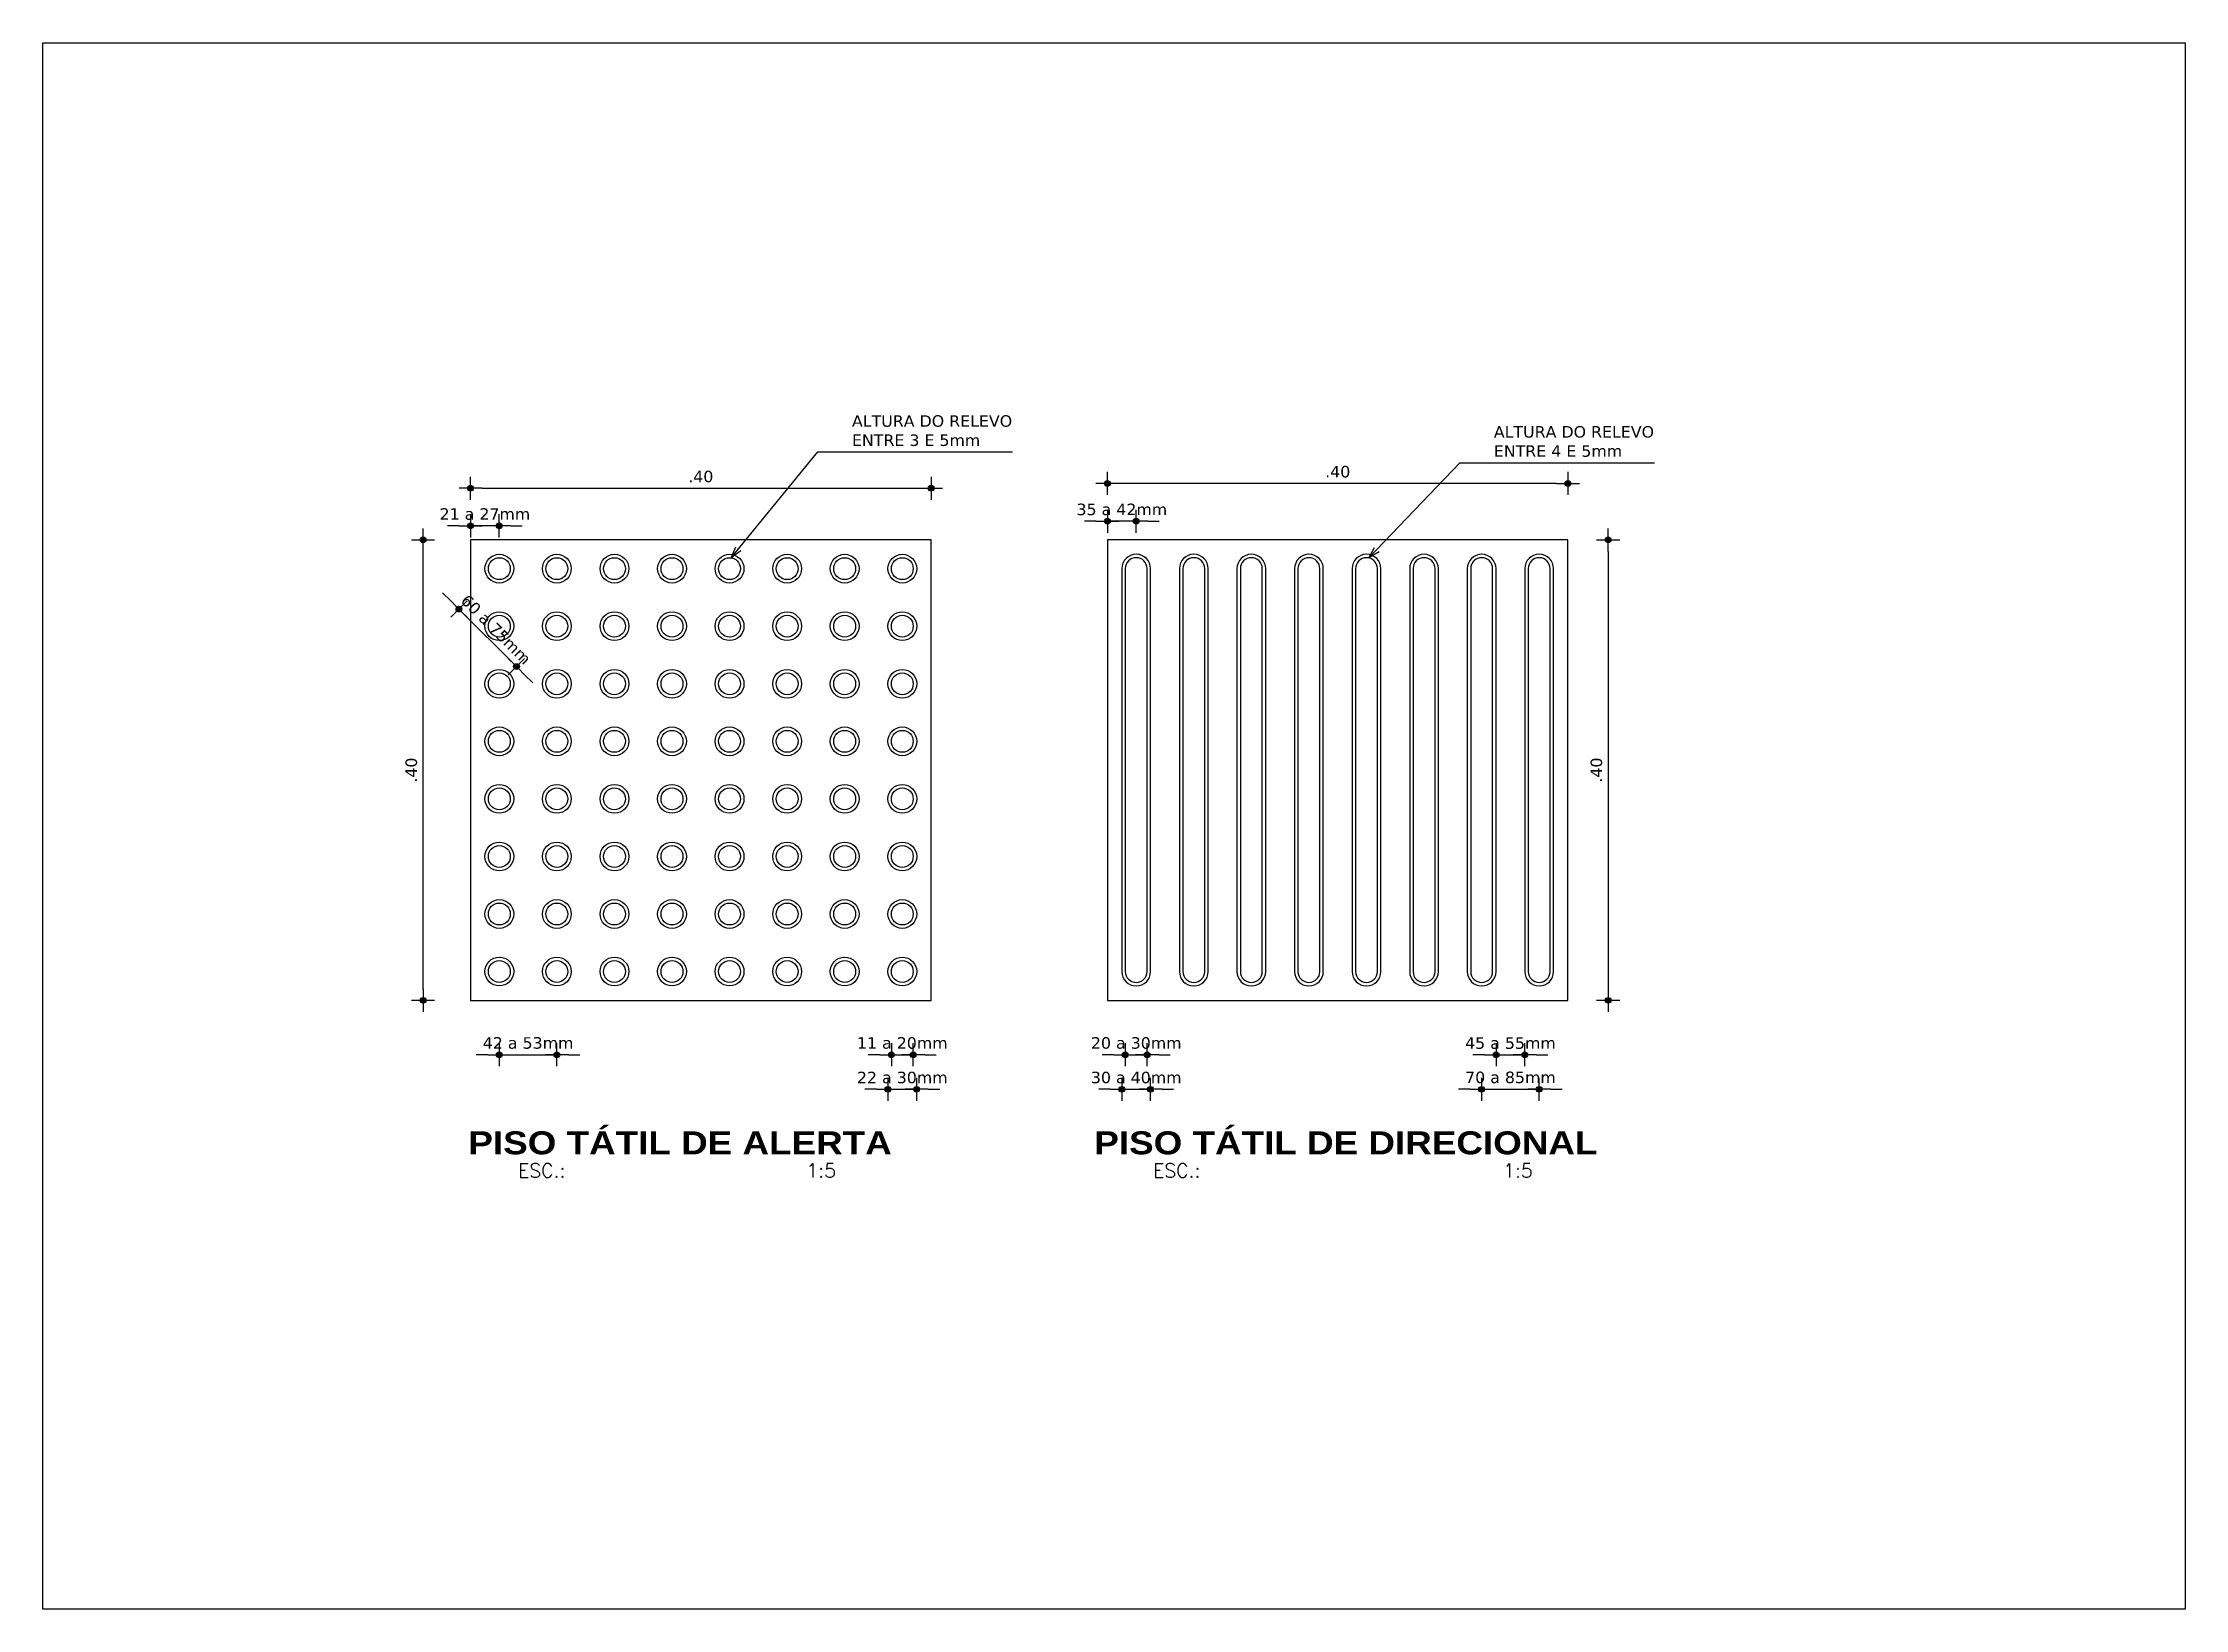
# Model space of a CAD drawing. Header units: millimetres. Extents: x 490 to 675, y -160 to -87.
# Drawn here: x 593.367 to 595.228, y -110.818 to -109.458 of the extents above; entities that cross this region are included whole.
import ezdxf
from ezdxf.enums import TextEntityAlignment as Align

# ---------------------------------------------------------------- set-up
doc = ezdxf.new("R2010")
doc.units = ezdxf.units.MM
doc.header["$LTSCALE"] = 2.5
for name, color, linetype in [('ARQ_Piso_tatil', 8, 'Continuous'), ('COTAS', 1, 'Continuous'), ('IND_TEXTOS', 1, 'Continuous'), ('TITULO', 2, 'Continuous'), ('TXAMB', 2, 'Continuous'), ('VISTA', 1, 'Continuous')]:
    doc.layers.add(name, color=color, linetype=linetype)
doc.styles.add('COTA100', font='ROMANS.SHX')
doc.styles.add('COTA200', font='ROMANS.SHX')
doc.styles.add('TIT200', font='')
doc.styles.add('VERDANA', font='verdana.ttf')
doc.styles.get('TIT200').set_extended_font_data('Arial Black')
doc.dimstyles.new('COTA005', dxfattribs={"dimtxt": 0.01, "dimasz": 0.01, "dimexe": 1.25, "dimexo": 0.625, "dimgap": 0.005, "dimtad": 1, "dimzin": 4, "dimdsep": 46, "dimtxsty": 'VERDANA', "dimblk": 'bola', "dimcen": -0.05, "dimse1": 1, "dimse2": 1, "dimclrd": 1, "dimclrt": 2, "dimadec": 0, "dimazin": 0, "dimtfac": 1, "dimtix": 1, "dimtmove": 2, "dimatfit": 3, "dimldrblk": 'OPEN30', "dimfxl": 1.25, "dimtolj": 1, "dimarcsym": 0})
doc.dimstyles.new('COTA100', dxfattribs={"dimtxt": 0.18, "dimasz": 0.18, "dimexe": 0.05, "dimexo": 0.06, "dimgap": 0.1, "dimtad": 1, "dimzin": 4, "dimdsep": 46, "dimtxsty": 'COTA100', "dimblk": 'bola', "dimcen": 0.09, "dimdle": 0.05, "dimse1": 1, "dimse2": 1, "dimclrd": 256, "dimclrt": 2, "dimadec": 0, "dimazin": 0, "dimtfac": 1, "dimtix": 1, "dimtmove": 2, "dimatfit": 1, "dimldrblk": 'OPEN30', "dimfxl": 1, "dimtolj": 1, "dimtzin": 4, "dimarcsym": 0})

msp = doc.modelspace()

# ---------------------------------------------------------------- texts
at = {"layer": 'IND_TEXTOS', "color": 2, "char_height": 0.01, "attachment_point": 7, "style": 'VERDANA'}
for s, insert in [('ALTURA DO RELEVO \\PENTRE 3 E 5mm', (594.0702, -109.8081)), ('ALTURA DO RELEVO \\PENTRE 4 E 5mm', (594.6277, -109.8175))]:
    msp.add_mtext(s, dxfattribs=dict(at, insert=insert))
at = {"layer": 'TITULO'}
for s, height, style, p in [('PISO TÁTIL DE ALERTA', 0.02, 'TIT200', (593.9209, -110.4133)), ('PISO TÁTIL DE DIRECIONAL', 0.02, 'TIT200', (594.4992, -110.4133)), ('ESC.:                       1:5', 0.012, 'COTA200', (593.9183, -110.4373)), ('ESC.:                             1:5', 0.012, 'COTA200', (594.4966, -110.4373))]:
    msp.add_text(s, height=height, dxfattribs=dict(at, style=style)).set_placement(p, align=Align.MIDDLE_CENTER)

# ---------------------------------------------------------------- blocks, each defined once
blk = doc.blocks.new('PT_DIR')
at = {"layer": 'ARQ_Piso_tatil', "color": 0}
blk.add_lwpolyline([(-0.1, 0), (0.3, 0), (0.3, 0.4), (-0.1, 0.4)], close=True, dxfattribs=at)
for points in [[(-0.0625, 0.025), (-0.0625, 0.375, 1), (-0.0875, 0.375), (-0.0875, 0.025, 1)], [(-0.0655, 0.025), (-0.0655, 0.375, 1), (-0.0845, 0.375), (-0.0845, 0.025, 1)], [(-0.0125, 0.025), (-0.0125, 0.375, 1), (-0.0375, 0.375), (-0.0375, 0.025, 1)], [(-0.0155, 0.025), (-0.0155, 0.375, 1), (-0.0345, 0.375), (-0.0345, 0.025, 1)], [(0.0375, 0.025), (0.0375, 0.375, 1), (0.0125, 0.375), (0.0125, 0.025, 1)], [(0.0345, 0.025), (0.0345, 0.375, 1), (0.0155, 0.375), (0.0155, 0.025, 1)], [(0.0875, 0.025), (0.0875, 0.375, 1), (0.0625, 0.375), (0.0625, 0.025, 1)], [(0.0845, 0.025), (0.0845, 0.375, 1), (0.0655, 0.375), (0.0655, 0.025, 1)], [(0.1375, 0.025), (0.1375, 0.375, 1), (0.1125, 0.375), (0.1125, 0.025, 1)], [(0.1345, 0.025), (0.1345, 0.375, 1), (0.1155, 0.375), (0.1155, 0.025, 1)], [(0.1875, 0.025), (0.1875, 0.375, 1), (0.1625, 0.375), (0.1625, 0.025, 1)], [(0.1845, 0.025), (0.1845, 0.375, 1), (0.1655, 0.375), (0.1655, 0.025, 1)], [(0.2375, 0.025), (0.2375, 0.375, 1), (0.2125, 0.375), (0.2125, 0.025, 1)], [(0.2345, 0.025), (0.2345, 0.375, 1), (0.2155, 0.375), (0.2155, 0.025, 1)], [(0.2875, 0.025), (0.2875, 0.375, 1), (0.2625, 0.375), (0.2625, 0.025, 1)], [(0.2845, 0.025), (0.2845, 0.375, 1), (0.2655, 0.375), (0.2655, 0.025, 1)]]:
    blk.add_lwpolyline(points, format="xyb", close=True, dxfattribs=at)
blk = doc.blocks.new('PT_AZUL1')
at = {"color": 9}
blk.add_lwpolyline([(0.3, 0.4), (-0.1, 0.4), (-0.1, 0), (0.3, 0)], close=True, dxfattribs=at)
for centre, radius in [((-0.075, 0.375), 0.0125), ((-0.075, 0.375), 0.0095), ((-0.025, 0.375), 0.0125), ((-0.025, 0.375), 0.0095), ((0.025, 0.375), 0.0125), ((0.025, 0.375), 0.0095), ((0.075, 0.375), 0.0125), ((0.075, 0.375), 0.0095), ((0.125, 0.375), 0.0125), ((0.125, 0.375), 0.0095), ((0.175, 0.375), 0.0125), ((0.175, 0.375), 0.0095), ((0.225, 0.375), 0.0125), ((0.225, 0.375), 0.0095), ((0.275, 0.375), 0.0125), ((0.275, 0.375), 0.0095), ((-0.075, 0.325), 0.0125), ((-0.025, 0.325), 0.0125), ((0.025, 0.325), 0.0125), ((0.075, 0.325), 0.0125), ((0.125, 0.325), 0.0125), ((0.175, 0.325), 0.0125), ((0.225, 0.325), 0.0125), ((0.275, 0.325), 0.0125), ((-0.075, 0.325), 0.0095), ((-0.025, 0.325), 0.0095), ((0.025, 0.325), 0.0095), ((0.075, 0.325), 0.0095), ((0.125, 0.325), 0.0095), ((0.175, 0.325), 0.0095), ((0.225, 0.325), 0.0095), ((0.275, 0.325), 0.0095), ((-0.075, 0.275), 0.0125), ((-0.075, 0.275), 0.0095), ((-0.025, 0.275), 0.0125), ((-0.025, 0.275), 0.0095), ((0.025, 0.275), 0.0125), ((0.025, 0.275), 0.0095), ((0.075, 0.275), 0.0125), ((0.075, 0.275), 0.0095), ((0.125, 0.275), 0.0125), ((0.125, 0.275), 0.0095), ((0.175, 0.275), 0.0125), ((0.175, 0.275), 0.0095), ((0.225, 0.275), 0.0125), ((0.225, 0.275), 0.0095), ((0.275, 0.275), 0.0125), ((0.275, 0.275), 0.0095), ((-0.075, 0.225), 0.0125), ((-0.075, 0.225), 0.0095), ((-0.025, 0.225), 0.0125), ((-0.025, 0.225), 0.0095), ((0.025, 0.225), 0.0125), ((0.025, 0.225), 0.0095), ((0.075, 0.225), 0.0125), ((0.075, 0.225), 0.0095), ((0.125, 0.225), 0.0125), ((0.125, 0.225), 0.0095), ((0.175, 0.225), 0.0125), ((0.175, 0.225), 0.0095), ((0.225, 0.225), 0.0125), ((0.225, 0.225), 0.0095), ((0.275, 0.225), 0.0125), ((0.275, 0.225), 0.0095), ((-0.075, 0.175), 0.0125), ((-0.025, 0.175), 0.0125), ((0.025, 0.175), 0.0125), ((0.075, 0.175), 0.0125), ((0.125, 0.175), 0.0125), ((0.175, 0.175), 0.0125), ((0.225, 0.175), 0.0125), ((0.275, 0.175), 0.0125), ((-0.075, 0.175), 0.0095), ((-0.025, 0.175), 0.0095), ((0.025, 0.175), 0.0095), ((0.075, 0.175), 0.0095), ((0.125, 0.175), 0.0095), ((0.175, 0.175), 0.0095), ((0.225, 0.175), 0.0095), ((0.275, 0.175), 0.0095), ((-0.075, 0.125), 0.0125), ((-0.075, 0.125), 0.0095), ((-0.025, 0.125), 0.0125), ((-0.025, 0.125), 0.0095), ((0.025, 0.125), 0.0125), ((0.025, 0.125), 0.0095), ((0.075, 0.125), 0.0125), ((0.075, 0.125), 0.0095), ((0.125, 0.125), 0.0125), ((0.125, 0.125), 0.0095), ((0.175, 0.125), 0.0125), ((0.175, 0.125), 0.0095), ((0.225, 0.125), 0.0125), ((0.225, 0.125), 0.0095), ((0.275, 0.125), 0.0125), ((0.275, 0.125), 0.0095), ((-0.075, 0.075), 0.0125), ((-0.075, 0.075), 0.0095), ((-0.025, 0.075), 0.0125), ((-0.025, 0.075), 0.0095), ((0.025, 0.075), 0.0125), ((0.025, 0.075), 0.0095), ((0.075, 0.075), 0.0125), ((0.075, 0.075), 0.0095), ((0.125, 0.075), 0.0125), ((0.125, 0.075), 0.0095), ((0.175, 0.075), 0.0125), ((0.175, 0.075), 0.0095), ((0.225, 0.075), 0.0125), ((0.225, 0.075), 0.0095), ((0.275, 0.075), 0.0125), ((0.275, 0.075), 0.0095), ((-0.075, 0.025), 0.0125), ((-0.025, 0.025), 0.0125), ((0.025, 0.025), 0.0125), ((0.075, 0.025), 0.0125), ((0.125, 0.025), 0.0125), ((0.175, 0.025), 0.0125), ((0.225, 0.025), 0.0125), ((0.275, 0.025), 0.0125), ((-0.075, 0.025), 0.0095), ((-0.025, 0.025), 0.0095), ((0.025, 0.025), 0.0095), ((0.075, 0.025), 0.0095), ((0.125, 0.025), 0.0095), ((0.175, 0.025), 0.0095), ((0.225, 0.025), 0.0095), ((0.275, 0.025), 0.0095)]:
    blk.add_circle(centre, radius, dxfattribs=at)
blk = doc.blocks.new('bola')
blk.add_hatch(color=0).paths.add_polyline_path([(-0.25, 0, 1), (0.25, 0, 1)])
at = {"color": 0}
for p, q in [((-1, 0), (-0.25, 0)), ((0, 1), (0, 0.25)), ((0.25, 0), (1, 0)), ((0, -0.25), (0, -1))]:
    blk.add_line(p, q, dxfattribs=at)
blk.add_circle((0, 0), 0.25, dxfattribs=at)
blk = doc.blocks.new('*D243')
at = {"layer": 'COTAS', "color": 1, "lineweight": -2}
for p, q in [((593.7539, -110.3368), (593.7439, -110.3368)), ((593.7639, -110.3368), (593.8139, -110.3368)), ((593.8239, -110.3368), (593.8339, -110.3368))]:
    blk.add_line(p, q, dxfattribs=at)
at = {"layer": 'DEFPOINTS', "color": 0}
for p in [(593.7639, -110.2645), (593.8139, -110.2645), (593.8139, -110.3368)]:
    blk.add_point(p, dxfattribs=at)
at = {"layer": 'COTAS', "color": 1, "lineweight": -2, "xscale": 0.01, "yscale": 0.01, "zscale": 0.01}
blk.add_blockref('bola', (593.7639, -110.3368), dxfattribs=at)
at = {"layer": 'COTAS', "color": 1, "lineweight": -2, "xscale": 0.01, "yscale": 0.01, "zscale": 0.01, "rotation": 180}
blk.add_blockref('bola', (593.8139, -110.3368), dxfattribs=at)
at = {"layer": 'COTAS', "color": 2, "insert": (593.7889, -110.3266), "char_height": 0.01, "attachment_point": 5, "style": 'VERDANA'}
blk.add_mtext('\\A1;42 a 53mm', dxfattribs=at)
blk = doc.blocks.new('_OPEN30')
at = {"color": 0, "linetype": 'ByBlock', "ltscale": 0.5}
for p, q in [((-1, 0.27), (0, 0)), ((0, 0), (-1, -0.27)), ((0, 0), (-1, 0))]:
    blk.add_line(p, q, dxfattribs=at)
blk = doc.blocks.new('*D244')
at = {"layer": 'COTAS', "color": 1, "lineweight": -2}
for p, q in [((594.0914, -110.3668), (594.0814, -110.3668)), ((594.1014, -110.3668), (594.1264, -110.3668)), ((594.1364, -110.3668), (594.1464, -110.3668))]:
    blk.add_line(p, q, dxfattribs=at)
at = {"layer": 'DEFPOINTS', "color": 0}
for p in [(594.1014, -110.2645), (594.1264, -110.2645), (594.1264, -110.3668)]:
    blk.add_point(p, dxfattribs=at)
at = {"layer": 'COTAS', "color": 1, "lineweight": -2, "xscale": 0.01, "yscale": 0.01, "zscale": 0.01}
blk.add_blockref('bola', (594.1014, -110.3668), dxfattribs=at)
at = {"layer": 'COTAS', "color": 1, "lineweight": -2, "xscale": 0.01, "yscale": 0.01, "zscale": 0.01, "rotation": 180}
blk.add_blockref('bola', (594.1264, -110.3668), dxfattribs=at)
at = {"layer": 'COTAS', "color": 2, "insert": (594.1139, -110.3566), "char_height": 0.01, "attachment_point": 5, "style": 'VERDANA'}
blk.add_mtext('\\A1;22 a 30mm', dxfattribs=at)
blk = doc.blocks.new('*D245')
at = {"layer": 'COTAS', "color": 1, "lineweight": -2}
for p, q in [((594.0944, -110.3368), (594.0844, -110.3368)), ((594.1044, -110.3368), (594.1234, -110.3368)), ((594.1334, -110.3368), (594.1434, -110.3368))]:
    blk.add_line(p, q, dxfattribs=at)
at = {"layer": 'DEFPOINTS', "color": 0}
for p in [(594.1044, -110.2645), (594.1234, -110.2645), (594.1234, -110.3368)]:
    blk.add_point(p, dxfattribs=at)
at = {"layer": 'COTAS', "color": 1, "lineweight": -2, "xscale": 0.01, "yscale": 0.01, "zscale": 0.01}
blk.add_blockref('bola', (594.1044, -110.3368), dxfattribs=at)
at = {"layer": 'COTAS', "color": 1, "lineweight": -2, "xscale": 0.01, "yscale": 0.01, "zscale": 0.01, "rotation": 180}
blk.add_blockref('bola', (594.1234, -110.3368), dxfattribs=at)
at = {"layer": 'COTAS', "color": 2, "insert": (594.1139, -110.3266), "char_height": 0.01, "attachment_point": 5, "style": 'VERDANA'}
blk.add_mtext('\\A1;11 a 20mm', dxfattribs=at)
blk = doc.blocks.new('*D246')
at = {"layer": 'COTAS', "color": 1, "lineweight": -2}
for p, q in [((593.7289, -109.8773), (593.7189, -109.8773)), ((593.7639, -109.8773), (593.7389, -109.8773)), ((593.7739, -109.8773), (593.7839, -109.8773))]:
    blk.add_line(p, q, dxfattribs=at)
at = {"layer": 'DEFPOINTS', "color": 0}
for p in [(593.7389, -109.8773), (593.7639, -109.927), (593.7389, -109.9345)]:
    blk.add_point(p, dxfattribs=at)
at = {"layer": 'COTAS', "color": 1, "lineweight": -2, "xscale": 0.01, "yscale": 0.01, "zscale": 0.01}
blk.add_blockref('bola', (593.7389, -109.8773), dxfattribs=at)
at = {"layer": 'COTAS', "color": 1, "lineweight": -2, "xscale": 0.01, "yscale": 0.01, "zscale": 0.01, "rotation": 180}
blk.add_blockref('bola', (593.7639, -109.8773), dxfattribs=at)
at = {"layer": 'COTAS', "color": 2, "insert": (593.7514, -109.8671), "char_height": 0.01, "attachment_point": 5, "style": 'VERDANA'}
blk.add_mtext('\\A1;21 a 27mm', dxfattribs=at)
blk = doc.blocks.new('*D247')
at = {"layer": 'COTAS', "color": 1, "lineweight": -2}
for p, q in [((593.7218, -109.9425), (593.7147, -109.9355)), ((593.7288, -109.9496), (593.7788, -109.9996)), ((593.7859, -110.0067), (593.793, -110.0138))]:
    blk.add_line(p, q, dxfattribs=at)
at = {"layer": 'DEFPOINTS', "color": 0}
for p in [(593.7639, -109.9145), (593.8139, -109.9645), (593.7788, -109.9996)]:
    blk.add_point(p, dxfattribs=at)
at = {"layer": 'COTAS', "color": 1, "lineweight": -2, "xscale": 0.01, "yscale": 0.01, "zscale": 0.01}
for p, rotation in [((593.7288, -109.9496), 315), ((593.7788, -109.9996), 135)]:
    blk.add_blockref('bola', p, dxfattribs=dict(at, rotation=rotation))
at = {"layer": 'COTAS', "color": 2, "insert": (593.761, -109.9674), "char_height": 0.01, "attachment_point": 5, "rotation": 315, "style": 'VERDANA'}
blk.add_mtext('\\A1;60 a 75mm', dxfattribs=at)
blk = doc.blocks.new('*D248')
at = {"layer": 'COTAS', "color": 1, "lineweight": -2}
for p, q in [((594.2821, -109.8733), (594.2721, -109.8733)), ((594.3171, -109.8733), (594.2921, -109.8733)), ((594.3271, -109.8733), (594.3371, -109.8733))]:
    blk.add_line(p, q, dxfattribs=at)
at = {"layer": 'DEFPOINTS', "color": 0}
for p in [(594.2921, -109.8733), (594.2921, -109.9056), (594.3171, -109.902)]:
    blk.add_point(p, dxfattribs=at)
at = {"layer": 'COTAS', "color": 1, "lineweight": -2, "xscale": 0.01, "yscale": 0.01, "zscale": 0.01}
blk.add_blockref('bola', (594.2921, -109.8733), dxfattribs=at)
at = {"layer": 'COTAS', "color": 1, "lineweight": -2, "xscale": 0.01, "yscale": 0.01, "zscale": 0.01, "rotation": 180}
blk.add_blockref('bola', (594.3171, -109.8733), dxfattribs=at)
at = {"layer": 'COTAS', "color": 2, "insert": (594.3046, -109.8631), "char_height": 0.01, "attachment_point": 5, "style": 'VERDANA'}
blk.add_mtext('\\A1;35 a 42mm', dxfattribs=at)
blk = doc.blocks.new('*D249')
at = {"layer": 'COTAS', "color": 1, "lineweight": -2}
for p, q in [((594.2976, -110.3368), (594.2876, -110.3368)), ((594.3076, -110.3368), (594.3266, -110.3368)), ((594.3366, -110.3368), (594.3466, -110.3368))]:
    blk.add_line(p, q, dxfattribs=at)
at = {"layer": 'DEFPOINTS', "color": 0}
for p in [(594.3076, -110.2645), (594.3266, -110.2645), (594.3266, -110.3368)]:
    blk.add_point(p, dxfattribs=at)
at = {"layer": 'COTAS', "color": 1, "lineweight": -2, "xscale": 0.01, "yscale": 0.01, "zscale": 0.01}
blk.add_blockref('bola', (594.3076, -110.3368), dxfattribs=at)
at = {"layer": 'COTAS', "color": 1, "lineweight": -2, "xscale": 0.01, "yscale": 0.01, "zscale": 0.01, "rotation": 180}
blk.add_blockref('bola', (594.3266, -110.3368), dxfattribs=at)
at = {"layer": 'COTAS', "color": 2, "insert": (594.3171, -110.3266), "char_height": 0.01, "attachment_point": 5, "style": 'VERDANA'}
blk.add_mtext('\\A1;20 a 30mm', dxfattribs=at)
blk = doc.blocks.new('*D250')
at = {"layer": 'COTAS', "color": 1, "lineweight": -2}
for p, q in [((594.2946, -110.3668), (594.2846, -110.3668)), ((594.3046, -110.3668), (594.3296, -110.3668)), ((594.3396, -110.3668), (594.3496, -110.3668))]:
    blk.add_line(p, q, dxfattribs=at)
at = {"layer": 'DEFPOINTS', "color": 0}
for p in [(594.3046, -110.2645), (594.3296, -110.2645), (594.3296, -110.3668)]:
    blk.add_point(p, dxfattribs=at)
at = {"layer": 'COTAS', "color": 1, "lineweight": -2, "xscale": 0.01, "yscale": 0.01, "zscale": 0.01}
blk.add_blockref('bola', (594.3046, -110.3668), dxfattribs=at)
at = {"layer": 'COTAS', "color": 1, "lineweight": -2, "xscale": 0.01, "yscale": 0.01, "zscale": 0.01, "rotation": 180}
blk.add_blockref('bola', (594.3296, -110.3668), dxfattribs=at)
at = {"layer": 'COTAS', "color": 2, "insert": (594.3171, -110.3566), "char_height": 0.01, "attachment_point": 5, "style": 'VERDANA'}
blk.add_mtext('\\A1;30 a 40mm', dxfattribs=at)
blk = doc.blocks.new('*D251')
at = {"layer": 'COTAS', "color": 1, "lineweight": -2}
for p, q in [((594.6196, -110.3368), (594.6096, -110.3368)), ((594.6296, -110.3368), (594.6546, -110.3368)), ((594.6646, -110.3368), (594.6746, -110.3368))]:
    blk.add_line(p, q, dxfattribs=at)
at = {"layer": 'DEFPOINTS', "color": 0}
for p in [(594.6296, -110.2645), (594.6546, -110.2645), (594.6546, -110.3368)]:
    blk.add_point(p, dxfattribs=at)
at = {"layer": 'COTAS', "color": 1, "lineweight": -2, "xscale": 0.01, "yscale": 0.01, "zscale": 0.01}
blk.add_blockref('bola', (594.6296, -110.3368), dxfattribs=at)
at = {"layer": 'COTAS', "color": 1, "lineweight": -2, "xscale": 0.01, "yscale": 0.01, "zscale": 0.01, "rotation": 180}
blk.add_blockref('bola', (594.6546, -110.3368), dxfattribs=at)
at = {"layer": 'COTAS', "color": 2, "insert": (594.6421, -110.3267), "char_height": 0.01, "attachment_point": 5, "style": 'VERDANA'}
blk.add_mtext('\\A1;45 a 55mm', dxfattribs=at)
blk = doc.blocks.new('*D252')
at = {"layer": 'COTAS', "color": 1, "lineweight": -2}
for p, q in [((594.6071, -110.3668), (594.5971, -110.3668)), ((594.6171, -110.3668), (594.6671, -110.3668)), ((594.6771, -110.3668), (594.6871, -110.3668))]:
    blk.add_line(p, q, dxfattribs=at)
at = {"layer": 'DEFPOINTS', "color": 0}
for p in [(594.6171, -110.2645), (594.6671, -110.2645), (594.6671, -110.3668)]:
    blk.add_point(p, dxfattribs=at)
at = {"layer": 'COTAS', "color": 1, "lineweight": -2, "xscale": 0.01, "yscale": 0.01, "zscale": 0.01}
blk.add_blockref('bola', (594.6171, -110.3668), dxfattribs=at)
at = {"layer": 'COTAS', "color": 1, "lineweight": -2, "xscale": 0.01, "yscale": 0.01, "zscale": 0.01, "rotation": 180}
blk.add_blockref('bola', (594.6671, -110.3668), dxfattribs=at)
at = {"layer": 'COTAS', "color": 2, "insert": (594.6421, -110.3565), "char_height": 0.01, "attachment_point": 5, "style": 'VERDANA'}
blk.add_mtext('\\A1;70 a 85mm', dxfattribs=at)
blk = doc.blocks.new('*D253')
at = {"layer": 'COTAS', "color": 1, "lineweight": -2}
blk.add_line((593.6977, -110.2795), (593.6977, -109.8995), dxfattribs=at)
at = {"layer": 'DEFPOINTS', "color": 0}
for p in [(593.6977, -109.8895), (593.7389, -109.8895), (593.8389, -110.2895)]:
    blk.add_point(p, dxfattribs=at)
at = {"layer": 'COTAS', "color": 1, "lineweight": -2, "xscale": 0.01, "yscale": 0.01, "zscale": 0.01}
for p, rotation in [((593.6977, -109.8895), 90), ((593.6977, -110.2895), 270)]:
    blk.add_blockref('bola', p, dxfattribs=dict(at, rotation=rotation))
at = {"layer": 'COTAS', "color": 2, "insert": (593.6875, -110.0895), "char_height": 0.01, "attachment_point": 5, "rotation": 90, "style": 'VERDANA'}
blk.add_mtext('\\A1;.40', dxfattribs=at)
blk = doc.blocks.new('*D254')
at = {"layer": 'COTAS', "color": 1, "lineweight": -2}
blk.add_line((593.7489, -109.8447), (594.1289, -109.8447), dxfattribs=at)
at = {"layer": 'DEFPOINTS', "color": 0}
for p in [(594.1389, -109.8447), (593.7389, -109.8895), (594.1389, -110.2895)]:
    blk.add_point(p, dxfattribs=at)
at = {"layer": 'COTAS', "color": 1, "lineweight": -2, "xscale": 0.01, "yscale": 0.01, "zscale": 0.01, "rotation": 180}
blk.add_blockref('bola', (593.7389, -109.8447), dxfattribs=at)
at = {"layer": 'COTAS', "color": 1, "lineweight": -2, "xscale": 0.01, "yscale": 0.01, "zscale": 0.01}
blk.add_blockref('bola', (594.1389, -109.8447), dxfattribs=at)
at = {"layer": 'COTAS', "color": 2, "insert": (593.9389, -109.8345), "char_height": 0.01, "attachment_point": 5, "style": 'VERDANA'}
blk.add_mtext('\\A1;.40', dxfattribs=at)
blk = doc.blocks.new('*D255')
at = {"layer": 'COTAS', "color": 1, "lineweight": -2}
blk.add_line((594.6821, -109.8405), (594.3021, -109.8405), dxfattribs=at)
at = {"layer": 'DEFPOINTS', "color": 0}
for p in [(594.2921, -109.8405), (594.2921, -109.8895), (594.6921, -109.9895)]:
    blk.add_point(p, dxfattribs=at)
at = {"layer": 'COTAS', "color": 1, "lineweight": -2, "xscale": 0.01, "yscale": 0.01, "zscale": 0.01, "rotation": 180}
blk.add_blockref('bola', (594.2921, -109.8405), dxfattribs=at)
at = {"layer": 'COTAS', "color": 1, "lineweight": -2, "xscale": 0.01, "yscale": 0.01, "zscale": 0.01}
blk.add_blockref('bola', (594.6921, -109.8405), dxfattribs=at)
at = {"layer": 'COTAS', "color": 2, "insert": (594.4921, -109.8303), "char_height": 0.01, "attachment_point": 5, "style": 'VERDANA'}
blk.add_mtext('\\A1;.40', dxfattribs=at)
blk = doc.blocks.new('*D256')
at = {"layer": 'COTAS', "color": 1, "lineweight": -2}
blk.add_line((594.727, -109.8995), (594.727, -110.2795), dxfattribs=at)
at = {"layer": 'DEFPOINTS', "color": 0}
for p in [(594.6921, -109.8895), (594.3921, -110.2895), (594.727, -110.2895)]:
    blk.add_point(p, dxfattribs=at)
at = {"layer": 'COTAS', "color": 1, "lineweight": -2, "xscale": 0.01, "yscale": 0.01, "zscale": 0.01}
for p, rotation in [((594.727, -109.8895), 90), ((594.727, -110.2895), 270)]:
    blk.add_blockref('bola', p, dxfattribs=dict(at, rotation=rotation))
at = {"layer": 'COTAS', "color": 2, "insert": (594.7168, -110.0895), "char_height": 0.01, "attachment_point": 5, "rotation": 90, "style": 'VERDANA'}
blk.add_mtext('\\A1;.40', dxfattribs=at)

# ---------------------------------------------------------------- dimensions: what is measured, and where the dimension line sits
at = {"layer": 'COTAS'}
for base, p1, p2, picture, middle in [((594.1389, -109.8447), (593.7389, -109.8895), (594.1389, -110.2895), '*D254', (593.9389, -109.8345)), ((594.2921, -109.8405), (594.6921, -109.9895), (594.2921, -109.8895), '*D255', (594.4921, -109.8303))]:
    dim = msp.add_linear_dim(base=base, p1=p1, p2=p2, dimstyle='COTA005', dxfattribs=at)
    dim.commit()
    dim.dimension.update_dxf_attribs({"geometry": picture, "text_midpoint": middle})
for base, p1, p2, text, picture, middle in [((593.7389, -109.8773), (593.7639, -109.927), (593.7389, -109.9345), '21 a 27mm', '*D246', (593.7514, -109.8671)), ((594.2921, -109.8733), (594.3171, -109.902), (594.2921, -109.9056), '35 a 42mm', '*D248', (594.3046, -109.8631)), ((593.8139, -110.3368), (593.7639, -110.2645), (593.8139, -110.2645), '42 a 53mm', '*D243', (593.7889, -110.3266)), ((594.1264, -110.3668), (594.1014, -110.2645), (594.1264, -110.2645), '22 a 30mm', '*D244', (594.1139, -110.3566)), ((594.1234, -110.3368), (594.1044, -110.2645), (594.1234, -110.2645), '11 a 20mm', '*D245', (594.1139, -110.3266)), ((594.3266, -110.3368), (594.3076, -110.2645), (594.3266, -110.2645), '20 a 30mm', '*D249', (594.3171, -110.3266)), ((594.3296, -110.3668), (594.3046, -110.2645), (594.3296, -110.2645), '30 a 40mm', '*D250', (594.3171, -110.3566)), ((594.6671, -110.3668), (594.6171, -110.2645), (594.6671, -110.2645), '70 a 85mm', '*D252', (594.6421, -110.3565)), ((594.6546, -110.3368), (594.6296, -110.2645), (594.6546, -110.2645), '45 a 55mm', '*D251', (594.6421, -110.3267))]:
    dim = msp.add_linear_dim(base=base, p1=p1, p2=p2, text=text, dimstyle='COTA005', dxfattribs=at)
    dim.commit()
    dim.dimension.update_dxf_attribs({"geometry": picture, "text_midpoint": middle})
for base, p1, p2, picture, middle in [((593.6977, -109.8895), (593.8389, -110.2895), (593.7389, -109.8895), '*D253', (593.6875, -110.0895)), ((594.727, -110.2895), (594.6921, -109.8895), (594.3921, -110.2895), '*D256', (594.7168, -110.0895))]:
    dim = msp.add_linear_dim(base=base, p1=p1, p2=p2, angle=90, dimstyle='COTA005', dxfattribs=at)
    dim.commit()
    dim.dimension.update_dxf_attribs({"geometry": picture, "text_midpoint": middle})
dim = msp.add_aligned_dim(p1=(593.7639, -109.9145), p2=(593.8139, -109.9645), distance=-0.0497, text='60 a 75mm', dimstyle='COTA005', dxfattribs=at)
dim.commit()
dim.dimension.update_dxf_attribs({"geometry": '*D247', "text_midpoint": (593.761, -109.9674)})

# ---------------------------------------------------------------- linework, layer by layer
at = {"layer": 'TXAMB', "color": 6}
msp.add_lwpolyline([(593.3674, -109.4577), (595.2281, -109.4577), (595.2281, -110.8184), (593.3674, -110.8184)], close=True, dxfattribs=at)

# ---------------------------------------------------------------- block references
at = {"layer": 'VISTA', "color": 8}
for name, p in [('PT_AZUL1', (593.8389, -110.2895)), ('PT_DIR', (594.3921, -110.2895))]:
    msp.add_blockref(name, p, dxfattribs=at)

msp.set_redraw_order([(e.dxf.handle, doc.entitydb.next_handle()) for e in msp.query("TEXT MTEXT ATTDEF DIMENSION ARC_DIMENSION")])  # texts and dimensions are drawn at this point

# ---------------------------------------------------------------- leaders
at = {"layer": 'IND_TEXTOS', "annotation_type": 0, "has_hookline": 1, "hookline_direction": 0, "text_width": 0.1395}
for points in [[(593.9652, -109.9051), (594.0406, -109.8131), (594.0652, -109.8131)], [(594.5191, -109.9052), (594.5981, -109.8225), (594.6227, -109.8225)]]:
    msp.add_leader(points, dimstyle='COTA100', override={"dimasz": 0.01, "dimgap": 0.005}, dxfattribs=at)

doc.saveas('drawing.dxf')
